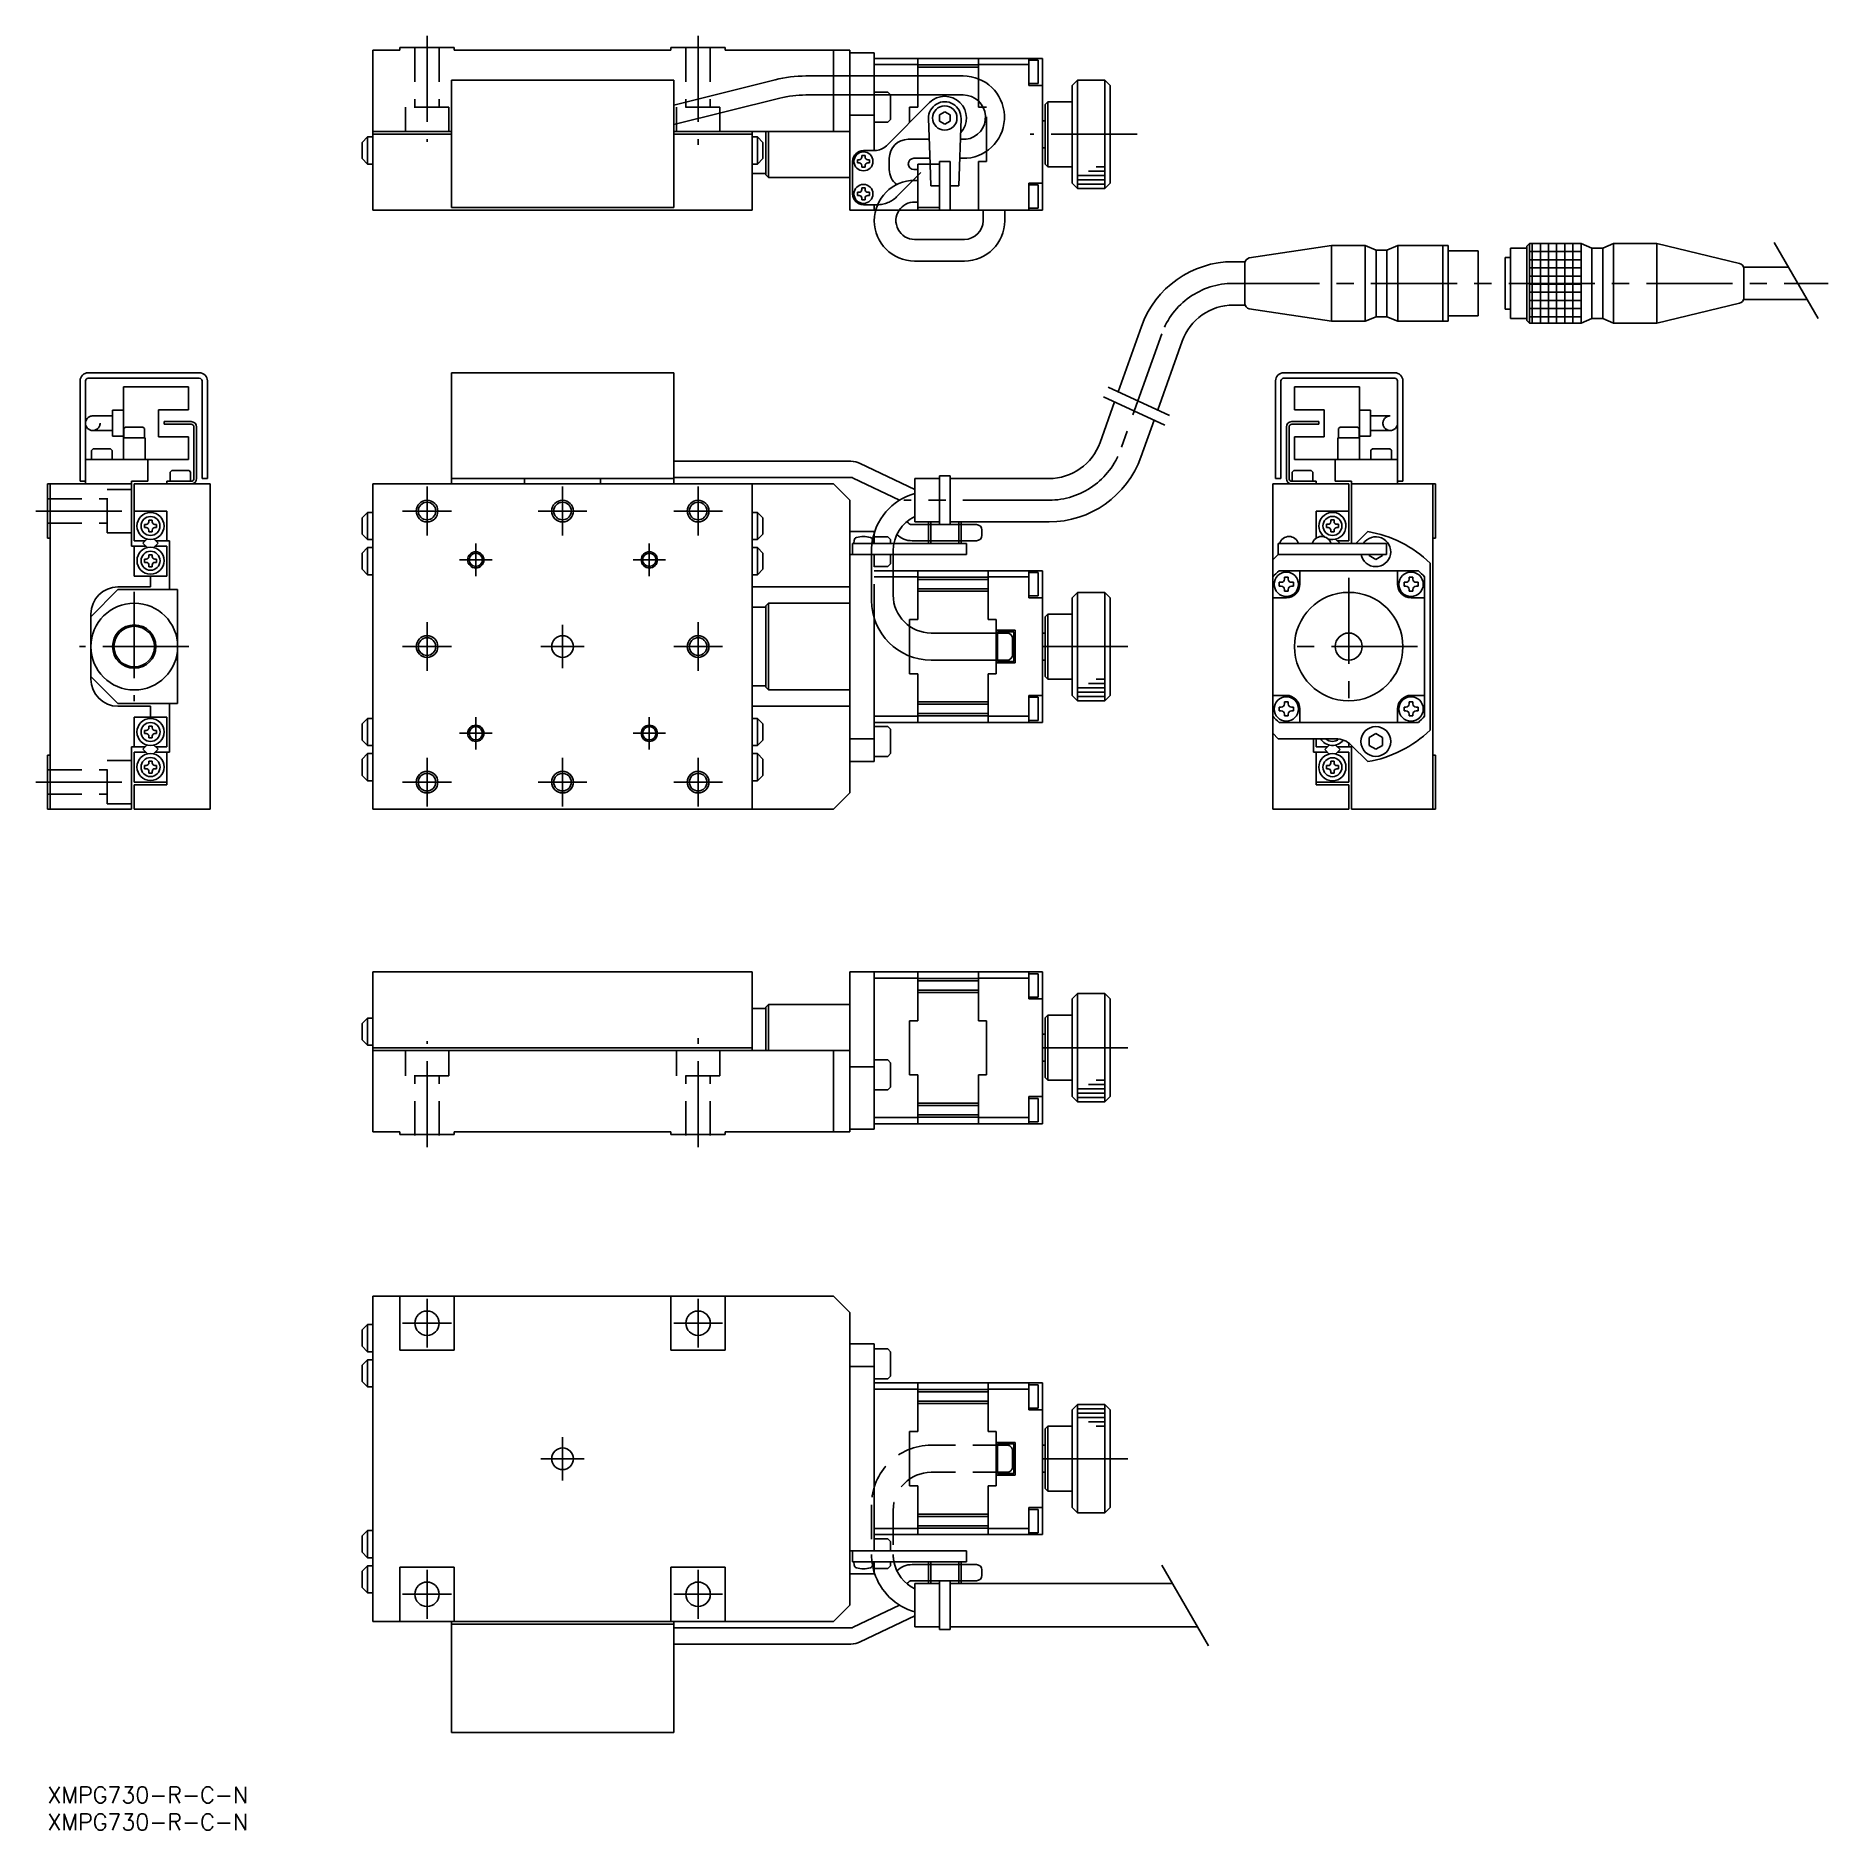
# Model space of a CAD drawing. Extents: x -2 to 328, y -8 to 323.
import ezdxf

# ---------------------------------------------------------------- set-up
doc = ezdxf.new("R2010")
doc.units = 0
doc.header["$LTSCALE"] = 0.5
doc.linetypes.add('CENTER', pattern=[50.8, 31.75, -6.35, 6.35, -6.35])
doc.linetypes.add('DASHED', pattern=[19.05, 12.7, -6.35])
for name, color, linetype in [('MSM_CENTER', 1, 'CENTER'), ('MSM_CONTINUOUS', 7, 'CONTINUOUS'), ('MSM_DASHED', 4, 'DASHED'), ('MSM_NARROW', 5, 'CONTINUOUS'), ('MSM_PART_NUMBER', 7, 'CONTINUOUS')]:
    doc.layers.add(name, color=color, linetype=linetype)
doc.styles.get("Standard").update_dxf_attribs({"font": 'txt.shx', "height": 3, "bigfont": 'bigfont.shx'})

# ---------------------------------------------------------------- blocks, each defined once
blk = doc.blocks.new('*U2')
at = {"layer": 'MSM_PART_NUMBER'}
blk.add_text('XMPG730-R-C-N', height=3, dxfattribs=at).set_placement((0, -3))
blk = doc.blocks.new('*U3')
at = {"layer": 'MSM_PART_NUMBER'}
blk.add_text('XMPG730-R-C-N', height=3, dxfattribs=at).set_placement((0, -8))

msp = doc.modelspace()

# ---------------------------------------------------------------- linework, layer by layer
at = {"layer": 'MSM_CENTER'}
for p, q in [((70, 322.947276), (70, 303.377253)), ((120, 322.947275), (120, 302.825869)), ((200.982638, 304.802679), (181.266846, 304.802679)), ((218.712202, 277.300779), (328.4258, 277.300778)), ((205.522384, 267.994254), (197.912711, 246.609204)), ((69.999999, 239.802681), (69.999999, 230.802682)), ((94.999999, 239.802681), (94.999999, 230.802682)), ((119.999998, 239.802681), (119.999998, 230.802682)), ((-2.144597, 235.301164), (19.035982, 235.301164)), ((74.499998, 235.302681), (65.499999, 235.302681)), ((99.499998, 235.302681), (90.499999, 235.302681)), ((124.499997, 235.302681), (115.499998, 235.302681)), ((184.722893, 237.302679), (157.928116, 237.302679)), ((78.999999, 229.302679), (78.999999, 223.302679)), ((110.999998, 229.302679), (110.999998, 223.302679)), ((75.999999, 226.30268), (81.999997, 226.30268)), ((108, 226.30268), (114, 226.30268)), ((239.999993, 222.99412), (239.999993, 197.61124)), ((16.000001, 220.378332), (16.000001, 200.227029)), ((69.999999, 214.80268), (69.999999, 205.802681)), ((94.999999, 206.30268), (94.999999, 214.30268)), ((119.999998, 214.80268), (119.999998, 205.802681)), ((26.075653, 210.30268), (5.92435, 210.30268)), ((74.499998, 210.30268), (65.499999, 210.30268)), ((90.999999, 210.30268), (98.999999, 210.30268)), ((124.499997, 210.30268), (115.499998, 210.30268)), ((199.286986, 210.30268), (180.901677, 210.30268)), ((252.691433, 210.30268), (227.308554, 210.30268)), ((78.999999, 191.302681), (78.999999, 197.302681)), ((110.999998, 191.302681), (110.999998, 197.302681)), ((75.999999, 194.30268), (81.999997, 194.30268)), ((108, 194.30268), (114, 194.30268)), ((69.999999, 189.802679), (69.999999, 180.80268)), ((94.999999, 189.802679), (94.999999, 180.80268)), ((119.999998, 189.802679), (119.999998, 180.80268)), ((-2.144597, 185.30268), (18.927956, 185.30268)), ((74.499998, 185.302679), (65.499999, 185.302679)), ((99.499998, 185.302679), (90.499999, 185.302679)), ((124.499997, 185.302679), (115.499998, 185.302679)), ((70, 117.960763), (70, 137.530785)), ((120, 117.960764), (120, 138.082169)), ((199.286986, 136.302679), (180.901677, 136.302679)), ((70, 90), (70, 81.000001)), ((120, 90), (120, 81.000001)), ((74.499999, 85.5), (65.5, 85.5)), ((124.499999, 85.5), (115.5, 85.5)), ((95, 56.5), (95, 64.5)), ((91, 60.5), (99, 60.5)), ((199.286986, 60.5), (180.901677, 60.5)), ((70, 40), (70, 31.000001)), ((120, 40), (120, 31.000001)), ((74.499999, 35.5), (65.5, 35.5)), ((124.499999, 35.5), (115.5, 35.5))]:
    msp.add_line(p, q, dxfattribs=at)
for centre, start, end in [((218.712202, 263.300779), 90, 160.412367), ((184.722893, 251.302679), 270, 340.412367)]:
    msp.add_arc(centre, 14, start, end, dxfattribs=at)
at = {"layer": 'MSM_CONTINUOUS'}
for p, q in [((60, 290.80268), (60, 320.302678)), ((60, 320.302678), (65, 320.302678)), ((65, 320.302678), (65, 320.802678)), ((65, 320.802678), (75, 320.802678)), ((75, 320.302678), (75, 320.802678)), ((75, 320.302678), (115, 320.302678)), ((115, 320.302678), (115, 320.802678)), ((115, 320.802678), (125, 320.802678)), ((125, 320.302678), (125, 320.802678)), ((125, 320.302678), (148, 320.302678)), ((145, 315.552677), (145, 320.302678)), ((148, 315.552677), (148, 320.302678)), ((148, 319.802679), (152.5, 319.802679)), ((152.5, 315.552677), (152.5, 319.802679)), ((152.5, 318.802679), (183.5, 318.802679)), ((160.5, 315.552677), (160.5, 318.802679)), ((171.7, 318.802679), (171.7, 315.015875)), ((181, 318.802679), (181, 313.802679)), ((182.7, 318.452679), (181, 318.452679)), ((182.7, 318.452679), (182.7, 314.152679)), ((183.5, 290.802679), (183.5, 318.802679)), ((74.499999, 314.802678), (115.499999, 314.802678)), ((74.499999, 314.802678), (74.499999, 291.30268)), ((134.202748, 314.855919), (115.499999, 310.197318)), ((115.499999, 314.802678), (115.499999, 291.30268)), ((139.882726, 315.552677), (168.893111, 315.552677)), ((160.5, 317.647912), (152.5, 317.647912)), ((171.7, 317.602679), (160.5, 317.602679)), ((171.7, 317.152679), (160.5, 317.152679)), ((181, 317.647912), (171.7, 317.647912)), ((188.999993, 313.802689), (189.999993, 314.802691)), ((194.999993, 314.802702), (189.999993, 314.802691)), ((189.999993, 314.802691), (189.999993, 294.802667)), ((194.999993, 314.802702), (195.999993, 313.802703)), ((194.999993, 294.802656), (194.999993, 314.802702)), ((135.048702, 311.459692), (115.499999, 306.590375)), ((139.882726, 312.052677), (168.890588, 312.052677)), ((145, 305.30268), (145, 312.052677)), ((148, 290.802679), (148, 312.052677)), ((152.5, 301.80268), (152.5, 312.052677)), ((155.5, 307.552677), (155.5, 312.052677)), ((160.5, 309.802679), (160.5, 312.052677)), ((182.7, 314.152679), (181, 314.152679)), ((181, 313.802679), (183.5, 313.802679)), ((188.999993, 295.802668), (188.999993, 313.802689)), ((195.999993, 313.802703), (195.999993, 295.802703)), ((148, 308.302678), (152.5, 308.302678)), ((154.721825, 302.681359), (162.671573, 310.631108)), ((159, 306.959535), (159, 309.802679)), ((160.5, 309.802679), (159, 309.802679)), ((164.5, 308.380031), (165.5, 308.957381)), ((164.5, 307.22533), (164.5, 308.380031)), ((165.5, 308.957381), (166.5, 308.380031)), ((166.5, 308.380031), (166.5, 307.22533)), ((171.7, 310.942344), (171.7, 309.802679)), ((172.555264, 309.802679), (171.7, 309.802679)), ((183.999993, 310.302678), (184.499993, 310.80268)), ((183.999993, 310.302678), (183.999993, 299.302679)), ((188.999993, 310.802689), (184.499993, 310.80268)), ((184.499993, 298.802677), (184.499993, 310.80268)), ((60, 305.30268), (74.499999, 305.30268)), ((60, 304.80268), (74.499999, 304.80268)), ((115.499999, 305.30268), (148, 305.30268)), ((115.499999, 304.80268), (129.999999, 304.80268)), ((129.999999, 290.80268), (129.999999, 305.30268)), ((132.499998, 297.302681), (132.499998, 305.30268)), ((132.999998, 296.802681), (132.999998, 305.30268)), ((155, 307.052677), (152.5, 307.052677)), ((155.5, 307.552677), (155, 307.052677)), ((162.501828, 307.697982), (162.794998, 299.30268)), ((165.5, 306.64798), (164.5, 307.22533)), ((166.5, 307.22533), (165.5, 306.64798)), ((168.065319, 295.30268), (168.498173, 307.697982)), ((183.5, 307.302679), (183.999993, 307.302679)), ((58.039999, 303.30268), (59.039999, 304.30268)), ((58.039999, 303.30268), (58.039999, 300.30268)), ((59.039999, 304.30268), (59.039999, 299.30268)), ((59.039999, 304.30268), (60, 304.30268)), ((130.942264, 304.30268), (129.982263, 304.30268)), ((130.942264, 304.30268), (130.942264, 299.30268)), ((131.942264, 303.30268), (130.942264, 304.30268)), ((131.942264, 303.30268), (131.942264, 300.30268)), ((152.600504, 301.80268), (150.5, 301.80268)), ((158.764082, 303.867679), (162.635585, 303.867679)), ((168.364416, 303.867679), (169.416761, 303.867679)), ((173.2, 299.802679), (173.2, 301.675583)), ((183.5, 302.302679), (183.999993, 302.302679)), ((58.039999, 300.30268), (59.039999, 299.30268)), ((59.039999, 299.30268), (60, 299.30268)), ((130.942264, 299.30268), (129.982263, 299.30268)), ((131.942264, 300.30268), (130.942264, 299.30268)), ((148.5, 293.80268), (148.5, 299.80268)), ((149.4, 300.102679), (149.699999, 300.102679)), ((149.4, 299.502678), (149.4, 300.102679)), ((149.4, 299.502678), (149.699999, 299.502678)), ((150.199999, 300.902678), (150.199999, 300.602679)), ((150.199999, 300.902678), (150.8, 300.902678)), ((150.199999, 298.702679), (150.199999, 299.002678)), ((150.199999, 298.702679), (150.8, 298.702679)), ((150.8, 300.902678), (150.8, 300.602679)), ((150.8, 298.702679), (150.8, 299.002678)), ((151.599999, 300.102679), (151.3, 300.102679)), ((151.599999, 299.502678), (151.3, 299.502678)), ((151.599999, 300.102679), (151.599999, 299.502678)), ((155.264082, 300.367679), (155.264082, 298.30268)), ((159.796581, 300.367679), (162.757808, 300.367679)), ((159.796581, 298.30268), (160.500001, 298.30268)), ((160.5, 290.802679), (160.500001, 299.30268)), ((160.500001, 299.30268), (164.5, 299.30268)), ((162.656854, 299.30268), (162.790337, 299.436163)), ((164.5, 290.80268), (164.5, 299.80268)), ((166.5, 299.80268), (164.5, 299.80268)), ((166.5, 290.80268), (166.5, 299.80268)), ((168.242193, 300.367679), (169.554179, 300.367679)), ((173.2, 299.802679), (171.7, 299.802679)), ((171.7, 299.802679), (171.7, 290.802679)), ((183.999993, 299.302679), (184.499993, 298.802677)), ((188.999993, 298.802668), (184.499993, 298.802677)), ((129.999999, 297.55268), (132.499998, 297.55268)), ((132.499998, 297.302681), (132.999998, 296.802681)), ((132.999998, 296.802681), (148, 296.802681)), ((150.199999, 294.902678), (150.199999, 294.602679)), ((150.199999, 294.902678), (150.8, 294.902678)), ((150.8, 294.902678), (150.8, 294.602679)), ((159.939059, 296.30268), (160.500001, 296.30268)), ((166.5, 295.30268), (168.065319, 295.30268)), ((181, 295.802679), (183.5, 295.802679)), ((181, 290.802679), (181, 295.802679)), ((182.7, 295.452679), (181, 295.452679)), ((182.7, 291.152679), (182.7, 295.452679)), ((188.999993, 295.802668), (189.999993, 294.802667)), ((194.999993, 294.802656), (189.999993, 294.802667)), ((194.999993, 294.802656), (195.999993, 295.802654)), ((74.499999, 291.30268), (115.499999, 291.30268)), ((149.4, 294.102679), (149.699999, 294.102679)), ((149.4, 293.502678), (149.4, 294.102679)), ((149.4, 293.502678), (149.699999, 293.502678)), ((150.199999, 292.702679), (150.199999, 293.002678)), ((150.199999, 292.702679), (150.8, 292.702679)), ((153.085786, 291.80268), (150.5, 291.80268)), ((150.8, 292.702679), (150.8, 293.002678)), ((151.599999, 294.102679), (151.3, 294.102679)), ((151.599999, 293.502678), (151.3, 293.502678)), ((151.599999, 294.102679), (151.599999, 293.502678)), ((152.5, 290.802679), (152.5, 291.80268)), ((159.939059, 292.30268), (160.500001, 292.30268)), ((160.500001, 291.30268), (164.5, 291.30268)), ((60, 290.80268), (129.999999, 290.80268)), ((148, 290.802679), (152.748788, 290.802679)), ((157.093008, 290.802679), (183.5, 290.802679)), ((172.560819, 288.85268), (172.560819, 290.802679)), ((176.560819, 290.802679), (176.560819, 288.85268)), ((182.7, 291.152679), (181, 291.152679)), ((159.939059, 285.40268), (169.110819, 285.40268)), ((272.849787, 284.150778), (273.349787, 284.650778)), ((282.849787, 284.650778), (273.349787, 284.650778)), ((273.349787, 269.950778), (273.349787, 284.650778)), ((282.849787, 284.650778), (282.849787, 269.950778)), ((282.849787, 284.650778), (284.849787, 283.800779)), ((286.849788, 283.800779), (288.849788, 284.650778)), ((288.849788, 284.650778), (288.849788, 269.950778)), ((288.849788, 284.650778), (296.849787, 284.650778)), ((296.849787, 269.950778), (296.849787, 284.650778)), ((312.083735, 280.98511), (296.849787, 284.650778)), ((159.939059, 281.40268), (169.110819, 281.40268)), ((236.849789, 284.300779), (221.615842, 281.985109)), ((243.042788, 284.300779), (236.849789, 284.300779)), ((236.849789, 284.300779), (236.849789, 270.30078)), ((245.042788, 283.450779), (243.042788, 284.300779)), ((243.042788, 270.30078), (243.042788, 284.300779)), ((245.042788, 283.450779), (247.042788, 283.450779)), ((245.042788, 283.450779), (245.042788, 271.150779)), ((249.042788, 284.300779), (247.042788, 283.450779)), ((247.042788, 283.450779), (247.042788, 271.150779)), ((249.042788, 270.30078), (249.042788, 284.300779)), ((249.042788, 284.300779), (258.34979, 284.300779)), ((257.349788, 270.30078), (257.349788, 284.300779)), ((258.34979, 284.300779), (258.34979, 270.30078)), ((263.849791, 283.300779), (258.34979, 283.300779)), ((263.849791, 271.300781), (263.849791, 283.300779)), ((268.849788, 272.550778), (268.849788, 282.050779)), ((268.849788, 282.050779), (269.849788, 282.050779)), ((269.849788, 270.800778), (269.849788, 283.800779)), ((269.849788, 283.800779), (272.849787, 283.800779)), ((272.849787, 270.450778), (272.849787, 284.150778)), ((284.849787, 283.800779), (286.849788, 283.800779)), ((284.849787, 270.800778), (284.849787, 283.800779)), ((286.849788, 270.800778), (286.849788, 283.800779)), ((218.712202, 281.300779), (220.892137, 281.300779)), ((220.849789, 281.012862), (220.849789, 273.588696)), ((312.807443, 280.300777), (321.117735, 280.300777)), ((312.849788, 274.588696), (312.849788, 280.01286)), ((218.712202, 273.300779), (220.892137, 273.300779)), ((221.615842, 272.616448), (236.849789, 270.30078)), ((269.849788, 272.550778), (268.849788, 272.550778)), ((296.849787, 269.950778), (312.083735, 273.616447)), ((312.807443, 274.300778), (324.581836, 274.300778)), ((201.753865, 269.335247), (197.476758, 257.315528)), ((243.042788, 270.30078), (236.849789, 270.30078)), ((245.042788, 271.150779), (243.042788, 270.30078)), ((247.042788, 271.150779), (245.042788, 271.150779)), ((249.042788, 270.30078), (247.042788, 271.150779)), ((258.34979, 270.30078), (249.042788, 270.30078)), ((258.34979, 271.300781), (263.849791, 271.300781)), ((272.849787, 270.800778), (269.849788, 270.800778)), ((272.849787, 270.450778), (273.349787, 269.950778)), ((282.849787, 269.950778), (273.349787, 269.950778)), ((282.849787, 269.950778), (284.849787, 270.800778)), ((286.849788, 270.800778), (284.849787, 270.800778)), ((286.849788, 270.800778), (288.849788, 269.950778)), ((288.849788, 269.950778), (296.849787, 269.950778)), ((209.290904, 266.653261), (204.770307, 253.949275)), ((6.000001, 259.301163), (6.000002, 240.801164)), ((7, 259.301164), (7.000002, 240.301164)), ((28, 260.801164), (7.500002, 260.801164)), ((7.500002, 259.801164), (28, 259.801164)), ((26, 258.201164), (14, 258.201164)), ((14, 258.201164), (14, 244.801164)), ((26, 258.201164), (26, 254.001164)), ((28.5, 259.301164), (28.5, 241.301164)), ((29.5, 259.301164), (29.5, 241.301164)), ((74.499999, 260.80268), (74.499999, 240.30268)), ((74.499999, 260.80268), (115.499999, 260.80268)), ((115.499999, 260.80268), (115.499999, 240.30268)), ((226.499994, 241.30268), (226.499994, 259.30268)), ((227.499994, 241.30268), (227.499994, 259.30268)), ((248.499992, 260.80268), (227.999994, 260.80268)), ((248.499992, 259.80268), (227.999994, 259.80268)), ((229.999994, 258.20268), (241.999994, 258.20268)), ((229.999994, 258.20268), (229.999994, 254.00268)), ((241.999994, 258.20268), (241.999994, 244.80268)), ((248.999992, 259.30268), (248.999992, 240.30268)), ((249.999992, 259.30268), (249.999992, 240.80268)), ((196.803504, 255.423519), (194.144192, 247.950197)), ((14, 253.901164), (12, 253.901164)), ((12, 253.901164), (12, 249.101164)), ((26, 254.001164), (20.5, 254.001164)), ((20.5, 254.001164), (20.5, 249.001164)), ((26.500001, 251.801164), (21.500001, 251.801164)), ((21.500001, 251.301164), (21.500001, 251.801164)), ((204.097053, 252.057266), (201.681231, 245.268211)), ((229.499993, 251.80268), (234.499993, 251.80268)), ((229.999994, 254.00268), (235.499994, 254.00268)), ((234.499993, 251.30268), (234.499993, 251.80268)), ((235.499994, 254.00268), (235.499994, 249.00268)), ((241.999994, 253.90268), (243.999994, 253.90268)), ((243.999994, 253.90268), (243.999994, 249.10268)), ((14, 249.101164), (12, 249.101164)), ((14, 248.801164), (18, 248.801164)), ((14.4, 250.801164), (14.1, 250.501164)), ((14.1, 250.501164), (14.1, 248.801164)), ((17.6, 250.801164), (14.4, 250.801164)), ((17.6, 250.801164), (17.9, 250.501164)), ((17.9, 250.501164), (17.9, 248.801164)), ((18, 248.801164), (18, 244.801164)), ((26, 249.001164), (20.5, 249.001164)), ((26.500001, 251.301164), (21.500001, 251.301164)), ((26, 249.001164), (26, 244.801164)), ((27.000001, 241.301164), (27.000001, 250.801164)), ((27.500001, 241.301164), (27.500001, 250.801164)), ((228.499993, 241.30268), (228.499993, 250.80268)), ((228.999993, 241.30268), (228.999993, 250.80268)), ((229.499993, 251.30268), (234.499993, 251.30268)), ((229.999994, 249.00268), (229.999994, 244.80268)), ((229.999994, 249.00268), (235.499994, 249.00268)), ((237.999994, 248.80268), (237.999994, 244.80268)), ((241.999994, 248.80268), (237.999994, 248.80268)), ((238.399994, 250.80268), (238.099994, 250.50268)), ((238.099994, 250.50268), (238.099994, 248.80268)), ((238.399994, 250.80268), (241.599994, 250.80268)), ((241.599994, 250.80268), (241.899994, 250.50268)), ((241.899994, 250.50268), (241.899994, 248.80268)), ((241.999994, 249.10268), (243.999994, 249.10268)), ((8.400002, 246.801164), (8.100002, 246.501164)), ((8.100002, 246.501164), (8.100002, 244.801164)), ((11.600002, 246.801164), (8.400002, 246.801164)), ((11.600002, 246.801164), (11.900002, 246.501164)), ((11.900002, 246.501164), (11.900002, 244.801164)), ((244.399992, 246.80268), (244.099992, 246.50268)), ((244.099992, 246.50268), (244.099992, 244.80268)), ((244.399992, 246.80268), (247.599992, 246.80268)), ((247.599992, 246.80268), (247.899992, 246.50268)), ((247.899992, 246.50268), (247.899992, 244.80268)), ((26, 244.801164), (7.000002, 244.801164)), ((18.500001, 240.801164), (18.500001, 244.801164)), ((22.899999, 242.801164), (22.599999, 242.501164)), ((22.599999, 240.801164), (22.599999, 242.501164)), ((22.899999, 242.801164), (26.099999, 242.801164)), ((26.099999, 242.801164), (26.399999, 242.501164)), ((26.399999, 240.801164), (26.399999, 242.501164)), ((148.176462, 244.494717), (115.499999, 244.494717)), ((149.903365, 244.102737), (160, 239.270194)), ((164.5, 241.802679), (164.5, 232.802679)), ((166.5, 241.802679), (164.5, 241.802679)), ((166.5, 241.802679), (166.5, 232.802679)), ((229.899995, 242.80268), (229.599995, 242.50268)), ((229.599995, 240.80268), (229.599995, 242.50268)), ((233.099995, 242.80268), (229.899995, 242.80268)), ((229.999994, 244.80268), (248.999992, 244.80268)), ((233.099995, 242.80268), (233.399995, 242.50268)), ((233.399995, 240.80268), (233.399995, 242.50268)), ((237.499993, 240.80268), (237.499993, 244.80268)), ((0, 240.30268), (0.000002, 230.301165)), ((0.000002, 240.301164), (15.500001, 240.301164)), ((0.5, 180.30268), (0.5, 240.301164)), ((7, 240.80268), (6, 240.80268)), ((6.000002, 240.801164), (7.000002, 240.801164)), ((15.500001, 228.802681), (15.500001, 240.801164)), ((18.500001, 240.801164), (15.500001, 240.801164)), ((15.999999, 240.301164), (30.000001, 240.301164)), ((16, 229.802681), (16, 240.30268)), ((21.999999, 240.301164), (21.999999, 240.801164)), ((26.500001, 240.801164), (21.999999, 240.801164)), ((29.5, 241.30268), (28.5, 241.30268)), ((29.5, 241.301164), (28.5, 241.301164)), ((30, 180.30268), (30, 240.30268)), ((60, 240.30268), (60, 180.30268)), ((145, 240.30268), (60, 240.30268)), ((115.499999, 241.30268), (74.499999, 241.30268)), ((87.999999, 240.30268), (87.999999, 241.30268)), ((101.999999, 241.30268), (101.999999, 240.30268)), ((148.176462, 241.494717), (115.499999, 241.494717)), ((129.999999, 240.30268), (129.999999, 180.30268)), ((148, 237.30268), (145, 240.30268)), ((148.608188, 241.396722), (157.161875, 237.302679)), ((160, 241.302679), (160, 233.302679)), ((164.5, 241.302679), (160, 241.302679)), ((184.722893, 241.302679), (166.5, 241.302679)), ((239.999995, 240.30268), (225.999993, 240.30268)), ((225.999993, 240.30268), (225.999993, 180.30268)), ((226.499994, 241.30268), (227.499994, 241.30268)), ((229.499993, 240.80268), (233.999995, 240.80268)), ((233.999995, 240.30268), (233.999995, 240.80268)), ((237.499993, 240.80268), (240.499993, 240.80268)), ((239.999995, 240.30268), (239.999995, 229.802681)), ((240.499993, 240.80268), (240.499993, 229.302681)), ((255.999992, 240.30268), (240.499993, 240.30268)), ((249.999992, 240.80268), (248.999992, 240.80268)), ((255.499992, 240.30268), (255.499992, 180.30268)), ((255.999992, 240.30268), (255.999992, 230.302681)), ((22, 235.30268), (16, 235.30268)), ((22, 235.30268), (22, 229.802681)), ((58.039999, 234.052681), (59.039999, 235.052681)), ((59.039999, 235.052681), (60, 235.052681)), ((59.039999, 235.052681), (59.039999, 230.052681)), ((130.96, 235.052681), (129.999999, 235.052681)), ((130.96, 230.052681), (130.96, 235.052681)), ((131.96, 234.052681), (130.96, 235.052681)), ((148, 237.30268), (148, 183.30268)), ((233.999992, 235.30268), (239.999995, 235.30268)), ((233.999992, 235.30268), (233.999992, 230.304883)), ((17.8946, 232.843684), (18.194599, 232.843684)), ((17.8946, 232.843684), (17.8946, 232.243683)), ((17.8946, 232.243683), (18.194599, 232.243683)), ((18.694599, 233.643683), (18.694599, 233.343684)), ((18.694599, 233.643683), (19.2946, 233.643683)), ((18.694599, 231.443684), (18.694599, 231.743683)), ((19.2946, 233.643683), (19.2946, 233.343684)), ((19.2946, 231.443684), (19.2946, 231.743683)), ((20.094599, 232.843684), (19.7946, 232.843684)), ((20.094599, 232.243683), (19.7946, 232.243683)), ((20.094599, 232.243683), (20.094599, 232.843684)), ((58.039999, 234.052681), (58.039999, 231.052681)), ((131.96, 231.052681), (131.96, 234.052681)), ((159.475043, 232.802681), (162.501828, 232.802681)), ((164.5, 233.302679), (160, 233.302679)), ((162.501828, 229.302681), (162.501828, 233.302681)), ((162.934681, 229.302681), (162.934681, 233.302681)), ((184.722893, 233.302679), (166.5, 233.302679)), ((168.065319, 229.302681), (168.065319, 233.302681)), ((168.500001, 233.302681), (168.500001, 229.302683)), ((168.500001, 232.802681), (171.351837, 232.802681)), ((172.351837, 230.823878), (172.351837, 231.802681)), ((235.899993, 232.852684), (236.199992, 232.852684)), ((235.899993, 232.252683), (235.899993, 232.852684)), ((235.899993, 232.252683), (236.199992, 232.252683)), ((236.699992, 233.652683), (236.699992, 233.352684)), ((236.699992, 233.652683), (237.299993, 233.652683)), ((236.699992, 231.452684), (236.699992, 231.752683)), ((237.299993, 233.652683), (237.299993, 233.352684)), ((237.299993, 231.452684), (237.299993, 231.752683)), ((238.099992, 232.852684), (237.799993, 232.852684)), ((238.099992, 232.252683), (237.799993, 232.252683)), ((238.099992, 232.852684), (238.099992, 232.252683)), ((0.5, 230.30268), (0, 230.30268)), ((15.500001, 228.802681), (18.181615, 228.802681)), ((17.987168, 229.802681), (16, 229.802681)), ((16, 223.302681), (16, 228.802681)), ((17.584391, 229.399904), (18.320708, 230.136222)), ((18.405715, 228.578581), (17.584391, 229.399904)), ((18.694599, 231.443684), (19.2946, 231.443684)), ((19.591496, 228.578582), (20.412818, 229.399907)), ((20.412818, 229.399907), (19.674743, 230.13798)), ((19.815594, 228.802681), (22.000003, 228.802681)), ((22.5, 229.802681), (20.010043, 229.802681)), ((22, 223.302682), (22, 228.802681)), ((22.5, 220.802681), (22.5, 229.802681)), ((58.039999, 231.052681), (59.039999, 230.052681)), ((58.039999, 227.552682), (59.039999, 228.552682)), ((59.039999, 230.052681), (60, 230.052681)), ((59.039999, 228.552682), (60, 228.552682)), ((59.039999, 228.552682), (59.039999, 223.552682)), ((130.96, 230.052681), (129.999999, 230.052681)), ((130.96, 228.552682), (129.999999, 228.552682)), ((131.96, 231.052681), (130.96, 230.052681)), ((130.96, 223.552682), (130.96, 228.552682)), ((131.96, 227.552682), (130.96, 228.552682)), ((152.5, 231.515884), (148, 231.515884)), ((148.5, 229.302681), (148.5, 227.302681)), ((148.5, 229.302681), (152.06064, 229.302681)), ((148.803143, 229.910105), (148.75, 229.302681)), ((152.5, 231.304359), (152.5, 231.515884)), ((156.116518, 229.302681), (169.5, 229.302681)), ((159.475043, 229.823878), (162.501828, 229.823878)), ((168.500001, 229.823878), (171.351837, 229.823878)), ((169.5, 229.302681), (169.5, 227.302681)), ((226.999993, 227.30268), (226.999993, 229.302681)), ((226.999993, 229.302681), (246.999993, 229.302681)), ((236.407101, 230.124005), (236.321129, 230.038033)), ((236.699992, 231.452684), (237.299993, 231.452684)), ((237.592882, 230.124004), (238.414204, 229.30268)), ((239.999995, 229.802681), (237.914204, 229.802681)), ((241.286791, 229.302681), (243.499993, 231.515884)), ((246.999993, 227.30268), (246.999993, 229.302681)), ((255.499992, 230.302681), (255.999992, 230.302681)), ((17.905876, 226.440702), (18.205875, 226.440702)), ((17.905876, 226.440702), (17.905876, 225.840701)), ((17.905876, 225.840701), (18.205875, 225.840701)), ((18.705875, 227.240701), (18.705875, 226.940702)), ((18.705875, 227.240701), (19.305876, 227.240701)), ((18.705875, 225.040702), (18.705875, 225.340701)), ((19.305876, 227.240701), (19.305876, 226.940702)), ((19.305876, 225.040702), (19.305876, 225.340701)), ((20.105875, 226.440702), (19.805876, 226.440702)), ((20.105875, 225.840701), (19.805876, 225.840701)), ((20.105875, 225.840701), (20.105875, 226.440702)), ((58.039999, 227.552682), (58.039999, 224.552682)), ((131.96, 224.552682), (131.96, 227.552682)), ((148, 227.302681), (151.994529, 227.302681)), ((151.989059, 218.80268), (151.989059, 227.976262)), ((155.989059, 219.80268), (155.989059, 227.972945)), ((155.989059, 227.302681), (169.5, 227.302681)), ((226.999993, 227.30268), (225.999993, 226.30268)), ((246.999993, 227.30268), (226.999993, 227.30268)), ((243.749993, 227.080992), (243.749993, 227.30268)), ((244.999993, 226.359304), (243.749993, 227.080992)), ((244.999993, 226.359304), (246.249993, 227.080992)), ((246.249993, 227.080992), (246.249993, 227.30268)), ((254.999993, 194.899758), (254.999993, 225.705602)), ((16, 223.302681), (22.000003, 223.302681)), ((18.705875, 225.040702), (19.305876, 225.040702)), ((19, 221.30268), (19, 223.302681)), ((58.039999, 224.552682), (59.039999, 223.552682)), ((59.039999, 223.552682), (60, 223.552682)), ((130.96, 223.552682), (129.999999, 223.552682)), ((131.96, 224.552682), (130.96, 223.552682)), ((155.989059, 224.30268), (183.5, 224.30268)), ((160.5, 223.147913), (155.989059, 223.147913)), ((160.5, 215.30268), (160.5, 224.30268)), ((173.5, 223.10268), (160.5, 223.10268)), ((173.5, 222.65268), (160.5, 222.65268)), ((173.5, 224.30268), (173.5, 215.30268)), ((181, 223.147913), (173.5, 223.147913)), ((181, 224.30268), (181, 219.30268)), ((182.7, 223.95268), (181, 223.95268)), ((182.7, 223.95268), (182.7, 219.65268)), ((183.5, 224.30268), (183.5, 196.30268)), ((252.845226, 224.30268), (227.15476, 224.30268)), ((227.201993, 222.156681), (227.555992, 222.156681)), ((227.201993, 221.44868), (227.201993, 222.156681)), ((228.853993, 223.10068), (228.145992, 223.10068)), ((228.145992, 223.10068), (228.145992, 222.746681)), ((228.853993, 223.10068), (228.853993, 222.746681)), ((229.797992, 222.156681), (229.443993, 222.156681)), ((229.797992, 221.44868), (229.797992, 222.156681)), ((230.999993, 221.80268), (230.999993, 224.30268)), ((248.999993, 221.80268), (248.999993, 224.30268)), ((250.201993, 222.156681), (250.555992, 222.156681)), ((250.201993, 221.44868), (250.201993, 222.156681)), ((251.145992, 223.10068), (251.145992, 222.746681)), ((251.853993, 223.10068), (251.145992, 223.10068)), ((251.853993, 223.10068), (251.853993, 222.746681)), ((252.797992, 222.156681), (252.443993, 222.156681)), ((252.797992, 221.44868), (252.797992, 222.156681)), ((253.999993, 223.147913), (253.999993, 197.457448)), ((13.000001, 220.802681), (8.000001, 215.802681)), ((13, 221.30268), (19, 221.30268)), ((24, 220.802681), (13.000001, 220.802681)), ((24, 199.80268), (24, 220.802681)), ((148, 221.30268), (129.999999, 221.30268)), ((173.5, 220.95268), (160.5, 220.95268)), ((173.5, 220.50268), (160.5, 220.50268)), ((182.7, 219.65268), (181, 219.65268)), ((181, 219.30268), (183.5, 219.30268)), ((188.999994, 219.30269), (189.999994, 220.302692)), ((188.999994, 201.302669), (188.999994, 219.30269)), ((194.999993, 220.302703), (189.999994, 220.302692)), ((189.999994, 220.302692), (189.999994, 200.302668)), ((194.999993, 220.302703), (195.999993, 219.302704)), ((194.999993, 200.302657), (194.999993, 220.302703)), ((195.999993, 219.302704), (195.999993, 201.302704)), ((225.999993, 219.30268), (228.499993, 219.30268)), ((227.201993, 221.44868), (227.555992, 221.44868)), ((228.145992, 220.504681), (228.145992, 220.85868)), ((228.145992, 220.504681), (228.853993, 220.504681)), ((228.853993, 220.504681), (228.853993, 220.85868)), ((229.797992, 221.44868), (229.443993, 221.44868)), ((250.201993, 221.44868), (250.555992, 221.44868)), ((251.145992, 220.504681), (251.145992, 220.85868)), ((251.145992, 220.504681), (251.853993, 220.504681)), ((251.499993, 219.30268), (253.999993, 219.30268)), ((251.853993, 220.504681), (251.853993, 220.85868)), ((252.797992, 221.44868), (252.443993, 221.44868)), ((8, 204.30268), (8, 216.30268)), ((129.999999, 217.552679), (132.499998, 217.552679)), ((132.499998, 217.802678), (132.999998, 218.302678)), ((132.499998, 217.802678), (132.499998, 202.80268)), ((132.999998, 218.30268), (148, 218.30268)), ((132.999998, 218.302678), (132.999998, 202.30268)), ((152.5, 189.089477), (152.5, 215.489126)), ((159, 215.30268), (159, 214.050514)), ((160.5, 215.30268), (159, 215.30268)), ((175, 215.30268), (173.5, 215.30268)), ((175, 212.80268), (175, 215.30268)), ((183.999994, 215.80268), (184.499994, 216.302681)), ((183.999994, 215.80268), (183.999994, 204.80268)), ((188.999994, 216.30269), (184.499994, 216.302681)), ((184.499994, 204.302679), (184.499994, 216.302681)), ((177, 212.80268), (162.989059, 212.80268)), ((175, 213.30268), (178.5, 213.30268)), ((175.25, 213.05268), (178.25, 213.05268)), ((175.25, 213.05268), (175.25, 212.80268)), ((178.25, 207.55268), (178.25, 213.05268)), ((178.5, 207.30268), (178.5, 213.30268)), ((183.5, 212.80268), (183.999994, 212.80268)), ((159, 208.551465), (159, 205.30268)), ((178, 211.80268), (178, 208.80268)), ((160.5, 205.30268), (159, 205.30268)), ((160.5, 205.30268), (160.5, 196.30268)), ((177, 207.80268), (162.989059, 207.80268)), ((175, 205.30268), (173.5, 205.30268)), ((173.5, 196.30268), (173.5, 205.30268)), ((175, 207.80268), (175, 205.30268)), ((175, 207.30268), (178.5, 207.30268)), ((175.25, 207.80268), (175.25, 207.55268)), ((175.25, 207.55268), (178.25, 207.55268)), ((183.5, 207.80268), (183.999994, 207.80268)), ((8.000001, 204.80268), (13.000001, 199.80268)), ((129.999999, 203.052683), (132.499998, 203.052683)), ((132.499998, 202.80268), (132.999998, 202.30268)), ((132.999998, 202.302682), (148, 202.302682)), ((183.999994, 204.80268), (184.499994, 204.302679)), ((188.999994, 204.302669), (184.499994, 204.302679)), ((13, 199.30268), (19, 199.30268)), ((24, 199.80268), (13.000001, 199.80268)), ((19, 197.302679), (19, 199.30268)), ((22.5, 190.802679), (22.5, 199.80268)), ((129.999999, 199.30268), (148, 199.30268)), ((173.5, 200.10268), (160.5, 200.10268)), ((173.5, 199.65268), (160.5, 199.65268)), ((181, 201.30268), (183.5, 201.30268)), ((181, 196.30268), (181, 201.30268)), ((182.7, 200.95268), (181, 200.95268)), ((182.7, 196.65268), (182.7, 200.95268)), ((188.999994, 201.302669), (189.999994, 200.302668)), ((194.999993, 200.302657), (189.999994, 200.302668)), ((194.999993, 200.302657), (195.999993, 201.302655)), ((225.999993, 201.30268), (228.499993, 201.30268)), ((227.201993, 199.156681), (227.555992, 199.156681)), ((227.201993, 198.44868), (227.201993, 199.156681)), ((228.145992, 200.10068), (228.145992, 199.746681)), ((228.853993, 200.10068), (228.145992, 200.10068)), ((228.853993, 200.10068), (228.853993, 199.746681)), ((229.797992, 199.156681), (229.443993, 199.156681)), ((229.797992, 198.44868), (229.797992, 199.156681)), ((230.999993, 198.80268), (230.999993, 196.30268)), ((248.999993, 198.80268), (248.999993, 196.30268)), ((250.201993, 199.156681), (250.555992, 199.156681)), ((250.201993, 198.44868), (250.201993, 199.156681)), ((251.145992, 200.10068), (251.145992, 199.746681)), ((251.853993, 200.10068), (251.145992, 200.10068)), ((253.999993, 201.30268), (251.499993, 201.30268)), ((251.853993, 200.10068), (251.853993, 199.746681)), ((252.797992, 199.156681), (252.443993, 199.156681)), ((252.797992, 198.44868), (252.797992, 199.156681)), ((22, 197.302679), (16, 197.302679)), ((16, 191.802679), (16, 197.302678)), ((18.7, 195.652676), (18.7, 195.352677)), ((18.7, 195.652676), (19.300001, 195.652676)), ((19.300001, 195.652676), (19.300001, 195.352677)), ((22, 191.802679), (22, 197.302679)), ((58.039999, 196.05268), (59.039999, 197.05268)), ((58.039999, 196.05268), (58.039999, 193.05268)), ((59.039999, 197.05268), (60, 197.05268)), ((59.039999, 197.05268), (59.039999, 192.05268)), ((130.96, 197.05268), (129.999999, 197.05268)), ((130.96, 192.05268), (130.96, 197.05268)), ((131.96, 196.05268), (130.96, 197.05268)), ((131.96, 193.05268), (131.96, 196.05268)), ((160.5, 197.457447), (152.5, 197.457447)), ((183.5, 196.30268), (152.5, 196.30268)), ((155, 195.552681), (152.5, 195.552681)), ((155.5, 195.052681), (155, 195.552681)), ((173.5, 197.95268), (160.5, 197.95268)), ((173.5, 197.50268), (160.5, 197.50268)), ((181, 197.457447), (173.5, 197.457447)), ((182.7, 196.65268), (181, 196.65268)), ((227.15476, 196.30268), (252.845226, 196.30268)), ((227.201993, 198.44868), (227.555992, 198.44868)), ((228.145992, 197.504681), (228.145992, 197.85868)), ((228.145992, 197.504681), (228.853993, 197.504681)), ((228.853993, 197.504681), (228.853993, 197.85868)), ((229.797992, 198.44868), (229.443993, 198.44868)), ((250.201993, 198.44868), (250.555992, 198.44868)), ((251.145992, 197.504681), (251.145992, 197.85868)), ((251.145992, 197.504681), (251.853993, 197.504681)), ((251.853993, 197.504681), (251.853993, 197.85868)), ((252.797992, 198.44868), (252.443993, 198.44868)), ((17.575435, 191.365007), (18.349276, 192.138849)), ((17.900001, 194.852677), (18.2, 194.852677)), ((17.900001, 194.852677), (17.900001, 194.252676)), ((17.900001, 194.252676), (18.2, 194.252676)), ((18.7, 193.452677), (18.7, 193.752676)), ((18.7, 193.452677), (19.300001, 193.452677)), ((19.300001, 193.452677), (19.300001, 193.752676)), ((20.403862, 191.36501), (19.634371, 192.1345)), ((20.1, 194.852677), (19.800001, 194.852677)), ((20.1, 194.252676), (19.800001, 194.252676)), ((20.1, 194.252676), (20.1, 194.852677)), ((58.039999, 193.05268), (59.039999, 192.05268)), ((59.039999, 192.05268), (60, 192.05268)), ((130.96, 192.05268), (129.999999, 192.05268)), ((131.96, 193.05268), (130.96, 192.05268)), ((152.5, 193.30268), (148, 193.30268)), ((155.5, 195.052681), (155.5, 190.55268)), ((226.999993, 193.30268), (225.999993, 194.30268)), ((237.629936, 193.30268), (226.999993, 193.30268)), ((233.499992, 193.30268), (233.499992, 190.802679)), ((233.999992, 191.802679), (233.999992, 193.30268)), ((235.585777, 191.302678), (236.407098, 192.124)), ((238.414204, 191.30268), (237.592884, 192.123999)), ((239.999995, 191.802679), (239.999995, 192.524918)), ((240.458363, 192.131107), (243.499993, 189.089477)), ((244.999993, 194.246056), (243.749993, 193.524368)), ((243.749993, 193.524368), (243.749993, 192.080992)), ((243.749993, 192.080992), (244.999993, 191.359303)), ((246.249993, 193.524368), (244.999993, 194.246056)), ((244.999993, 191.359303), (246.249993, 192.080992)), ((246.249993, 192.080992), (246.249993, 193.524368)), ((0.5, 190.30268), (0, 190.30268)), ((0, 180.30268), (0, 190.30268)), ((15.5, 180.30268), (15.5, 191.802679)), ((18.013107, 191.802679), (15.5, 191.802679)), ((18.137764, 190.802679), (16, 190.802679)), ((16, 185.30268), (16, 190.802679)), ((18.424921, 190.515523), (17.575435, 191.365007)), ((18.7, 189.182566), (18.7, 188.882567)), ((18.7, 189.182566), (19.300001, 189.182566)), ((19.300001, 189.182566), (19.300001, 188.882567)), ((19.558287, 190.519432), (20.403862, 191.36501)), ((22.5, 190.802679), (19.841533, 190.802679)), ((22, 191.802679), (19.966192, 191.802679)), ((22, 184.802679), (22, 190.802679)), ((58.039999, 189.552678), (59.039999, 190.552678)), ((58.039999, 189.552678), (58.039999, 186.552678)), ((59.039999, 190.552678), (60, 190.552678)), ((59.039999, 190.552678), (59.039999, 185.552678)), ((130.96, 190.552678), (129.999999, 190.552678)), ((130.96, 185.552678), (130.96, 190.552678)), ((131.96, 189.552678), (130.96, 190.552678)), ((131.96, 186.552678), (131.96, 189.552678)), ((152.5, 189.089477), (148, 189.089477)), ((155, 190.05268), (152.5, 190.05268)), ((155, 190.05268), (155.5, 190.55268)), ((236.085776, 190.802679), (233.499992, 190.802679)), ((233.999992, 191.802679), (236.085778, 191.802679)), ((233.999992, 184.802679), (233.999992, 190.802679)), ((236.407101, 190.481355), (235.585777, 191.302678)), ((236.699992, 189.152677), (236.699992, 188.852678)), ((236.699992, 189.152677), (237.299993, 189.152677)), ((237.299993, 189.152677), (237.299993, 188.852678)), ((237.592882, 190.481356), (238.414204, 191.30268)), ((237.914204, 191.802679), (240.499993, 191.802679)), ((239.999995, 190.802679), (237.914204, 190.802679)), ((239.999995, 190.802679), (239.999995, 185.30268)), ((240.499993, 191.802679), (240.499993, 180.30268)), ((255.999992, 190.302678), (255.499992, 190.302678)), ((255.999992, 190.302678), (255.999992, 180.30268)), ((17.900001, 188.382567), (18.2, 188.382567)), ((17.900001, 188.382567), (17.900001, 187.782566)), ((17.900001, 187.782566), (18.2, 187.782566)), ((18.7, 186.982567), (18.7, 187.282566)), ((18.7, 186.982567), (19.300001, 186.982567)), ((19.300001, 186.982567), (19.300001, 187.282566)), ((20.1, 188.382567), (19.800001, 188.382567)), ((20.1, 187.782566), (19.800001, 187.782566)), ((20.1, 187.782566), (20.1, 188.382567)), ((58.039999, 186.552678), (59.039999, 185.552678)), ((59.039999, 185.552678), (60, 185.552678)), ((130.96, 185.552678), (129.999999, 185.552678)), ((131.96, 186.552678), (130.96, 185.552678)), ((235.899993, 188.352678), (236.199992, 188.352678)), ((235.899993, 188.352678), (235.899993, 187.752677)), ((235.899993, 187.752677), (236.199992, 187.752677)), ((236.699992, 186.952678), (236.699992, 187.252677)), ((236.699992, 186.952678), (237.299993, 186.952678)), ((237.299993, 186.952678), (237.299993, 187.252677)), ((238.099992, 188.352678), (237.799993, 188.352678)), ((238.099992, 187.752677), (237.799993, 187.752677)), ((238.099992, 187.752677), (238.099992, 188.352678)), ((22, 185.30268), (16, 185.30268)), ((22, 184.802679), (16, 184.802679)), ((16, 180.30268), (16, 184.802679)), ((148, 183.30268), (145, 180.30268)), ((233.999992, 185.30268), (239.999995, 185.30268)), ((233.999992, 184.802679), (239.999995, 184.802679)), ((239.999995, 184.802679), (239.999995, 180.30268)), ((15.5, 180.30268), (0, 180.30268)), ((30, 180.30268), (16, 180.30268)), ((145, 180.30268), (60, 180.30268)), ((225.999993, 180.30268), (239.999995, 180.30268)), ((240.499993, 180.30268), (255.999992, 180.30268)), ((60, 150.302678), (129.999999, 150.302678)), ((60, 150.302678), (60, 120.80268)), ((129.999999, 150.302678), (129.999999, 135.80268)), ((148, 150.302679), (148, 120.80268)), ((183.5, 150.302679), (148, 150.302679)), ((152.5, 150.302679), (152.5, 121.302679)), ((160.5, 149.147912), (152.5, 149.147912)), ((160.5, 150.302679), (160.5, 141.302679)), ((171.7, 149.102679), (160.5, 149.102679)), ((171.7, 141.302679), (171.7, 150.302679)), ((181, 149.147912), (171.7, 149.147912)), ((181, 145.302679), (181, 150.302679)), ((182.7, 149.952679), (181, 149.952679)), ((182.7, 149.952679), (182.7, 145.652679)), ((183.5, 122.302679), (183.5, 150.302679)), ((171.7, 148.652679), (160.5, 148.652679)), ((171.7, 146.952679), (160.5, 146.952679)), ((171.7, 146.502679), (160.5, 146.502679)), ((182.7, 145.652679), (181, 145.652679)), ((188.999994, 145.302689), (189.999994, 146.302691)), ((194.999993, 146.302702), (189.999994, 146.302691)), ((189.999994, 146.302691), (189.999994, 126.302667)), ((194.999993, 146.302702), (195.999993, 145.302703)), ((194.999993, 126.302656), (194.999993, 146.302702)), ((129.999999, 143.552678), (132.499999, 143.552678)), ((132.999999, 144.302678), (132.499999, 143.802678)), ((132.499999, 143.802678), (132.499999, 135.80268)), ((132.999998, 144.302677), (148, 144.302677)), ((132.999999, 144.302678), (132.999999, 135.80268)), ((181, 145.302679), (183.5, 145.302679)), ((188.999994, 127.302668), (188.999994, 145.302689)), ((195.999993, 145.302703), (195.999993, 127.302703)), ((58.019713, 140.78036), (59.019713, 141.78036)), ((58.019713, 140.78036), (58.019713, 137.78036)), ((59.019713, 141.78036), (59.019713, 136.78036)), ((59.019713, 141.78036), (59.979714, 141.78036)), ((160.5, 141.302679), (159, 141.302679)), ((159, 141.302679), (159, 131.302679)), ((173.2, 141.302679), (171.7, 141.302679)), ((173.2, 131.302679), (173.2, 141.302679)), ((183.999994, 141.802679), (184.499994, 142.30268)), ((183.999994, 141.802679), (183.999994, 130.802679)), ((188.999994, 142.302689), (184.499994, 142.30268)), ((184.499994, 130.302678), (184.499994, 142.30268)), ((58.019713, 137.78036), (59.019713, 136.78036)), ((59.019713, 136.78036), (59.979714, 136.78036)), ((60, 136.302678), (129.999999, 136.302678)), ((148, 135.80268), (60, 135.80268)), ((145, 135.80268), (145, 120.80268)), ((183.5, 138.802679), (183.999994, 138.802679)), ((148, 132.80268), (152.5, 132.80268)), ((155, 134.05268), (152.5, 134.05268)), ((155.5, 133.55268), (155, 134.05268)), ((155.5, 133.55268), (155.5, 129.052679)), ((183.5, 133.802679), (183.999994, 133.802679)), ((160.5, 131.302679), (159, 131.302679)), ((160.5, 131.302679), (160.5, 122.302679)), ((171.7, 122.302679), (171.7, 131.302679)), ((173.2, 131.302679), (171.7, 131.302679)), ((183.999994, 130.802679), (184.499994, 130.302678)), ((188.999994, 130.302668), (184.499994, 130.302678)), ((155, 128.552679), (152.5, 128.552679)), ((155, 128.552679), (155.5, 129.052679)), ((171.7, 126.102679), (160.5, 126.102679)), ((181, 127.302679), (183.5, 127.302679)), ((181, 122.302679), (181, 127.302679)), ((182.7, 126.952679), (181, 126.952679)), ((182.7, 122.652679), (182.7, 126.952679)), ((188.999994, 127.302668), (189.999994, 126.302667)), ((194.999993, 126.302656), (189.999994, 126.302667)), ((194.999993, 126.302656), (195.999993, 127.302654)), ((160.5, 123.457446), (152.5, 123.457446)), ((171.7, 125.652679), (160.5, 125.652679)), ((171.7, 123.952679), (160.5, 123.952679)), ((171.7, 123.502679), (160.5, 123.502679)), ((181, 123.457446), (171.7, 123.457446)), ((182.7, 122.652679), (181, 122.652679)), ((60, 120.80268), (65, 120.80268)), ((65, 120.80268), (65, 120.30268)), ((65, 120.30268), (75, 120.30268)), ((75, 120.80268), (75, 120.30268)), ((75, 120.80268), (115, 120.80268)), ((115, 120.80268), (115, 120.30268)), ((115, 120.30268), (125, 120.30268)), ((125, 120.80268), (125, 120.30268)), ((125, 120.80268), (148, 120.80268)), ((148, 121.302679), (152.5, 121.302679)), ((152.5, 122.302679), (183.5, 122.302679)), ((60, 30.5), (60, 90.5)), ((145, 90.5), (60, 90.5)), ((65, 90.5), (65, 80.5)), ((75, 90.5), (75, 80.5)), ((115, 90.5), (115, 80.5)), ((125, 90.5), (125, 80.5)), ((148, 87.5), (145, 90.5)), ((148, 33.5), (148, 87.5)), ((58.039999, 84.250002), (59.039999, 85.250002)), ((58.039999, 81.250002), (58.039999, 84.250002)), ((59.039999, 80.250002), (59.039999, 85.250002)), ((59.039999, 85.250002), (60, 85.250002)), ((58.039999, 81.250002), (59.039999, 80.250002)), ((59.039999, 80.250002), (60, 80.250002)), ((65, 80.5), (75, 80.5)), ((115, 80.5), (125, 80.5)), ((152.5, 81.713203), (148, 81.713203)), ((152.5, 81.713203), (152.5, 43.499999)), ((155, 80.75), (152.5, 80.75)), ((155, 80.75), (155.5, 80.25)), ((155.5, 75.749999), (155.5, 80.25)), ((58.039999, 77.75), (59.039999, 78.75)), ((58.039999, 74.75), (58.039999, 77.75)), ((59.039999, 73.75), (59.039999, 78.75)), ((59.039999, 78.75), (60, 78.75)), ((152.5, 77.5), (148, 77.5)), ((58.039999, 74.75), (59.039999, 73.75)), ((59.039999, 73.75), (60, 73.75)), ((155, 75.249999), (152.5, 75.249999)), ((183.5, 74.5), (152.5, 74.5)), ((160.5, 73.345233), (152.5, 73.345233)), ((155.5, 75.749999), (155, 75.249999)), ((160.5, 65.5), (160.5, 74.5)), ((173.5, 73.3), (160.5, 73.3)), ((173.5, 72.85), (160.5, 72.85)), ((173.5, 74.5), (173.5, 65.5)), ((181, 73.345233), (173.5, 73.345233)), ((181, 74.5), (181, 69.5)), ((182.7, 74.15), (181, 74.15)), ((182.7, 74.15), (182.7, 69.85)), ((183.5, 46.5), (183.5, 74.5)), ((173.5, 71.15), (160.5, 71.15)), ((173.5, 70.7), (160.5, 70.7)), ((182.7, 69.85), (181, 69.85)), ((181, 69.5), (183.5, 69.5)), ((188.999994, 69.500011), (189.999994, 70.500012)), ((188.999994, 69.500011), (188.999994, 51.49999)), ((194.999993, 70.500023), (189.999994, 70.500012)), ((189.999994, 50.499988), (189.999994, 70.500012)), ((194.999993, 70.500023), (195.999993, 69.500025)), ((194.999993, 70.500023), (194.999993, 50.499977)), ((195.999993, 51.499976), (195.999993, 69.499976)), ((183.999994, 66), (184.499994, 66.500001)), ((188.999994, 66.500011), (184.499994, 66.500001)), ((184.499994, 66.500001), (184.499994, 54.499999)), ((159, 55.5), (159, 65.5)), ((160.5, 65.5), (159, 65.5)), ((175, 65.5), (173.5, 65.5)), ((175, 65.5), (175, 55.5)), ((175, 63.5), (178.5, 63.5)), ((175.25, 57.75), (175.25, 63.25)), ((175.25, 63.25), (178.25, 63.25)), ((178.25, 63.25), (178.25, 57.75)), ((178.5, 63.5), (178.5, 57.5)), ((183.5, 63), (183.999994, 63)), ((183.999994, 55), (183.999994, 66)), ((175, 57.5), (178.5, 57.5)), ((175.25, 57.75), (178.25, 57.75)), ((183.5, 58), (183.999994, 58)), ((160.5, 55.5), (159, 55.5)), ((160.5, 55.5), (160.5, 46.5)), ((173.5, 46.5), (173.5, 55.5)), ((175, 55.5), (173.5, 55.5)), ((183.999994, 55), (184.499994, 54.499999)), ((188.999994, 54.49999), (184.499994, 54.499999)), ((173.5, 50.3), (160.5, 50.3)), ((173.5, 49.85), (160.5, 49.85)), ((181, 51.5), (183.5, 51.5)), ((181, 46.5), (181, 51.5)), ((182.7, 51.15), (181, 51.15)), ((182.7, 46.85), (182.7, 51.15)), ((188.999994, 51.49999), (189.999994, 50.499988)), ((194.999993, 50.499977), (189.999994, 50.499988)), ((194.999993, 50.499977), (195.999993, 51.499976)), ((58.039999, 46.249998), (59.039999, 47.249998)), ((59.039999, 42.249998), (59.039999, 47.249998)), ((59.039999, 47.249998), (60, 47.249998)), ((160.5, 47.654767), (152.5, 47.654767)), ((152.5, 46.5), (183.5, 46.5)), ((173.5, 48.15), (160.5, 48.15)), ((173.5, 47.7), (160.5, 47.7)), ((181, 47.654767), (173.5, 47.654767)), ((182.7, 46.85), (181, 46.85)), ((58.039999, 43.249998), (58.039999, 46.249998)), ((58.039999, 43.249998), (59.039999, 42.249998)), ((148, 43.499999), (169.5, 43.499999)), ((148.5, 41.499999), (148.5, 43.499999)), ((155, 45.750001), (152.5, 45.750001)), ((155.5, 45.250001), (155, 45.750001)), ((155.5, 45.250001), (155.5, 43.499999)), ((169.5, 41.499999), (169.5, 43.499999)), ((58.039999, 39.749999), (59.039999, 40.749999)), ((58.039999, 36.749999), (58.039999, 39.749999)), ((59.039999, 42.249998), (60, 42.249998)), ((59.039999, 35.749999), (59.039999, 40.749999)), ((59.039999, 40.749999), (60, 40.749999)), ((65, 40.5), (75, 40.5)), ((65, 40.5), (65, 30.5)), ((75, 40.5), (75, 30.5)), ((115, 40.5), (115, 30.5)), ((115, 40.5), (125, 40.5)), ((125, 40.5), (125, 30.5)), ((148.5, 41.499999), (169.5, 41.499999)), ((148.803143, 40.892575), (148.75, 41.499999)), ((152.198045, 40.906144), (152.25, 41.499999)), ((152.5, 41.499999), (152.5, 39.286796)), ((155, 40.25), (152.5, 40.25)), ((155, 40.25), (155.5, 40.75)), ((155.5, 41.499999), (155.5, 40.75)), ((159.475043, 40.978802), (162.501828, 40.978802)), ((162.501828, 41.499999), (162.501828, 37.499999)), ((162.934681, 41.499999), (162.934681, 37.499999)), ((168.065319, 41.499999), (168.065319, 37.499999)), ((168.500001, 37.499999), (168.500001, 41.499997)), ((168.500001, 40.978802), (171.351837, 40.978802)), ((172.351837, 39.978802), (172.351837, 38.999999)), ((58.039999, 36.749999), (59.039999, 35.749999)), ((152.5, 39.286796), (148, 39.286796)), ((159.475043, 37.999999), (162.501828, 37.999999)), ((160, 29.500001), (160, 37.500001)), ((164.5, 37.500001), (160, 37.500001)), ((164.5, 29.000001), (164.5, 37.999999)), ((166.5, 29.000001), (166.5, 37.999999)), ((166.5, 37.500001), (207.489211, 37.500001)), ((168.500001, 37.999999), (171.351837, 37.999999)), ((59.039999, 35.749999), (60, 35.749999)), ((148, 33.5), (145, 30.5)), ((148.608188, 29.405957), (157.161875, 33.500001)), ((145, 30.5), (60, 30.5)), ((74.499999, 10), (74.499999, 30.5)), ((115.499999, 30), (74.499999, 30)), ((115.499999, 10), (115.499999, 30.5)), ((149.903365, 26.699943), (160, 31.532486)), ((148.176462, 29.307962), (115.499999, 29.307962)), ((164.5, 29.500001), (160, 29.500001)), ((166.5, 29.000001), (164.5, 29.000001)), ((166.5, 29.500001), (212.108013, 29.500001)), ((148.176462, 26.307962), (115.499999, 26.307962)), ((74.499999, 10), (115.499999, 10))]:
    msp.add_line(p, q, dxfattribs=at)
for centre, radius in [((165.5, 307.80268), 2.25), ((150.5, 299.802679), 1.75), ((150.5, 293.802679), 1.75), ((18.9946, 232.543683), 2.5), ((69.999999, 235.302681), 1.621), ((94.999999, 235.302681), 1.621), ((119.999998, 235.302681), 1.621), ((18.9946, 232.543683), 1.75), ((236.999993, 232.552684), 1.75), ((19.005876, 226.140701), 2.5), ((19.005876, 226.140701), 1.75), ((78.999999, 226.302679), 1.2295), ((111, 226.30268), 1.2295), ((228.499993, 221.80268), 2.25), ((251.499993, 221.80268), 2.25), ((239.999993, 210.30268), 10.000026), ((16.000001, 210.30268), 8), ((16.000001, 210.30268), 4), ((16.000001, 210.30268), 3.75), ((69.999999, 210.30268), 1.621), ((94.999999, 210.30268), 2), ((119.999998, 210.30268), 1.621), ((239.999993, 210.30268), 2.5), ((228.499993, 198.80268), 2.25), ((251.499993, 198.80268), 2.25), ((19.000001, 194.552676), 2.5), ((19.000001, 194.552676), 1.75), ((78.999999, 194.302681), 1.2295), ((110.999998, 194.302681), 1.2295), ((244.999993, 192.80268), 2.75), ((19.000001, 188.082566), 2.5), ((19.000001, 188.082566), 1.75), ((236.999993, 188.052677), 2.5), ((236.999993, 188.052677), 1.75), ((69.999999, 185.302679), 1.621), ((94.999999, 185.302679), 1.621), ((119.999998, 185.302679), 1.621), ((70, 85.5), 2.25), ((120, 85.5), 2.25), ((95, 60.5), 2), ((70, 35.5), 2.25), ((120, 35.5), 2.25)]:
    msp.add_circle(centre, radius, dxfattribs=at)
for centre, radius, start, end in [((139.882726, 292.052677), 23.5, 90, 103.986968), ((168.893111, 307.945788), 7.606889, 274.985513, 90), ((139.882726, 292.052677), 20, 90, 103.986968), ((165.5, 307.802681), 4, 316.590378, 135), ((168.890588, 307.943266), 4.109412, 277.356393, 90), ((165.5, 307.802681), 3, 358, 182), ((150.5, 299.80268), 2, 90, 180), ((152.600504, 304.80268), 3, 270, 315), ((158.764082, 300.367679), 3.5, 90, 180), ((149.699999, 300.602679), 0.5, 270, 0), ((149.699999, 299.002678), 0.5, 0, 90), ((151.3, 300.602679), 0.5, 180, 270), ((151.3, 299.002678), 0.5, 90, 180), ((158.764082, 298.30268), 3.5, 180, 232.447632), ((159.796581, 299.33518), 1.032499, 90, 270), ((149.699999, 294.602679), 0.5, 270, 0), ((151.3, 294.602679), 0.5, 180, 270), ((159.939059, 288.85268), 7.45, 90, 270), ((150.5, 293.80268), 2, 180, 270), ((149.699999, 293.002678), 0.5, 0, 90), ((151.3, 293.002678), 0.5, 90, 180), ((153.085786, 296.80268), 5, 270, 270.14011005), ((159.943995, 288.831519), 3.471164, 90.08147761, 145.39837933), ((159.939059, 288.85268), 3.45, 145.58263142, 270), ((169.110819, 288.85268), 7.45, 270, 0), ((169.110819, 288.85268), 3.45, 270, 0), ((221.84979, 281.012862), 1.000002, 103.529588, 180), ((218.712202, 263.300779), 18, 90, 160.412367), ((311.849787, 280.01286), 1, 0, 76.470412), ((218.712202, 263.300779), 10, 90, 160.412367), ((221.84979, 273.588696), 1.000002, 180, 256.470412), ((311.849787, 274.588696), 1, 283.529588, 0), ((7.500002, 259.301164), 1.5, 90, 180), ((7.500002, 259.301164), 0.5, 90, 180), ((28, 259.301164), 1.5, 0, 90), ((28, 259.301164), 0.5, 0, 90), ((227.999994, 259.30268), 1.5, 90, 180), ((227.999994, 259.30268), 0.5, 90, 180), ((248.499992, 259.30268), 1.5, 0, 90), ((248.499992, 259.30268), 0.5, 0, 90), ((26.500001, 250.801164), 1, 0, 90), ((229.499993, 250.80268), 1, 90, 180), ((26.500001, 250.801164), 0.5, 0, 90), ((229.499993, 250.80268), 0.5, 90, 180), ((184.722893, 251.302679), 10, 270, 340.412367), ((184.722893, 251.302679), 18, 270, 340.412367), ((148.176462, 240.494717), 4, 64.422869, 90), ((26.500001, 241.301164), 0.5, 270, 0), ((26.500001, 241.301164), 1, 270, 0), ((148.176462, 240.494717), 1, 64.422869, 90), ((163.003511, 227.949826), 11.02618, 105.80701878, 172.95234412), ((229.499993, 241.30268), 1, 180, 270), ((229.499993, 241.30268), 0.5, 180, 270), ((236.999993, 232.552684), 2.5, 249.786379, 234.420442), ((18.194599, 233.343684), 0.5, 270, 0), ((18.194599, 231.743683), 0.5, 0, 90), ((19.7946, 233.343684), 0.5, 180, 270), ((19.7946, 231.743683), 0.5, 90, 180), ((162.989058, 227.972945), 7, 115.277844, 180.00001985), ((159.475043, 233.802681), 1, 204.051812, 270), ((171.351837, 231.802681), 1, 0, 90), ((236.199992, 233.352684), 0.5, 270, 0), ((236.199992, 231.752683), 0.5, 0, 90), ((237.799993, 233.352684), 0.5, 180, 270), ((237.799993, 231.752683), 0.5, 90, 180), ((149.380936, 229.859554), 0.58, 106.587281, 175), ((150.5, 226.102681), 4.5, 73.612313, 106.587281), ((151.600328, 229.844242), 0.6, 17.15262453, 73.612313), ((166.161636, 227.876801), 14.172904, 174.22592977, 179.61132327), ((159.475043, 233.823878), 4, 225.391981, 270), ((171.351837, 230.823878), 1, 270, 0), ((228.999993, 228.774798), 1.827884, 16.785824, 163.214176), ((234.999993, 228.774798), 1.827884, 16.785824, 163.214176), ((244.999993, 227.80268), 2.75, 190.475682, 146.944244), ((239.999993, 210.30268), 21.5, 45.759281, 80.631084), ((18.205875, 226.940702), 0.5, 270, 0), ((18.205875, 225.340701), 0.5, 0, 90), ((19.805876, 226.940702), 0.5, 180, 270), ((19.805876, 225.340701), 0.5, 90, 180), ((239.999993, 210.30268), 19, 132.536898, 137.463102), ((227.555992, 222.746681), 0.59, 270, 0), ((228.499993, 221.80268), 2.5, 270, 0), ((229.443993, 222.746681), 0.59, 180, 270), ((251.499993, 221.80268), 2.5, 180, 270), ((250.555992, 222.746681), 0.59, 270, 0), ((252.443993, 222.746681), 0.59, 180, 270), ((239.999993, 210.30268), 19, 42.536898, 47.463102), ((13, 216.30268), 5, 90, 180), ((162.989059, 218.80268), 11, 180, 270), ((162.989059, 219.80268), 7, 180, 270), ((227.555992, 220.85868), 0.59, 0, 90), ((229.443993, 220.85868), 0.59, 90, 180), ((250.555992, 220.85868), 0.59, 0, 90), ((252.443993, 220.85868), 0.59, 90, 180), ((177, 211.80268), 1, 0, 90), ((177, 208.80268), 1, 270, 0), ((13, 204.30268), 5, 180, 270), ((227.555992, 199.746681), 0.59, 270, 0), ((228.499993, 198.80268), 2.5, 0, 90), ((229.443993, 199.746681), 0.59, 180, 270), ((251.499993, 198.80268), 2.5, 90, 180), ((250.555992, 199.746681), 0.59, 270, 0), ((252.443993, 199.746681), 0.59, 180, 270), ((18.2, 195.352677), 0.5, 270, 0), ((19.800001, 195.352677), 0.5, 180, 270), ((239.999993, 210.30268), 19, 222.536898, 227.463102), ((227.555992, 197.85868), 0.59, 0, 90), ((229.443993, 197.85868), 0.59, 90, 180), ((250.555992, 197.85868), 0.59, 0, 90), ((252.443993, 197.85868), 0.59, 90, 180), ((239.999993, 210.30268), 19, 312.536898, 317.463102), ((18.2, 193.752676), 0.5, 0, 90), ((19.800001, 193.752676), 0.5, 90, 180), ((236.999993, 194.552682), 2.5, 210.00004, 323.311016), ((236.999993, 194.552682), 1.75, 225.584762, 312.5805), ((237.629936, 189.30268), 4, 45, 90), ((239.999993, 210.30268), 21.5, 279.368916, 314.240719), ((18.2, 188.882567), 0.5, 270, 0), ((19.800001, 188.882567), 0.5, 180, 270), ((236.199992, 188.852678), 0.5, 270, 0), ((237.799993, 188.852678), 0.5, 180, 270), ((18.2, 187.282566), 0.5, 0, 90), ((19.800001, 187.282566), 0.5, 90, 180), ((236.199992, 187.252677), 0.5, 0, 90), ((237.799993, 187.252677), 0.5, 90, 180), ((149.380936, 40.943126), 0.58, 185, 253.412719), ((150.5, 44.699999), 4.5, 253.412719, 286.387687), ((151.600328, 40.958438), 0.6, 286.387687, 355), ((162.989058, 42.829735), 7, 190.95058325, 244.722156), ((159.475043, 36.978802), 4, 90, 134.608019), ((171.351837, 39.978802), 1, 0, 90), ((162.989058, 42.829735), 11, 197.53164412, 254.232613), ((159.475043, 36.999999), 1, 90, 155.948188), ((171.351837, 38.999999), 1, 270, 0), ((148.176462, 30.307962), 1, 270, 295.577131), ((148.176462, 30.307962), 4, 270, 295.577131)]:
    msp.add_arc(centre, radius, start, end, dxfattribs=at)
at = {"layer": 'MSM_DASHED'}
for p, q in [((67.75, 320.802678), (67.75, 309.802679)), ((72.25, 320.802678), (72.25, 309.802679)), ((117.75, 320.802677), (117.75, 309.802678)), ((122.25, 320.802677), (122.25, 309.802678)), ((145, 312.052677), (145, 315.552677)), ((148, 312.052677), (148, 315.552677)), ((152.5, 312.052677), (152.5, 315.552677)), ((160.5, 312.052677), (160.5, 315.552677)), ((171.7, 315.015875), (171.7, 310.942344)), ((155, 312.552677), (152.5, 312.552677)), ((155.5, 312.052677), (155, 312.552677)), ((74, 309.802679), (66, 309.802679)), ((66, 309.802679), (66, 305.302679)), ((74, 309.802679), (74, 305.302679)), ((124, 309.802678), (116, 309.802678)), ((116, 309.802678), (116, 305.302678)), ((124, 309.802678), (124, 305.302678)), ((173.2, 309.802679), (172.555264, 309.802679)), ((173.2, 301.675583), (173.2, 309.802679)), ((156.62132, 293.267146), (162.656854, 299.30268)), ((162.794998, 299.30268), (162.934681, 295.30268)), ((162.934681, 295.30268), (164.5, 295.30268)), ((152.748788, 290.802679), (157.093008, 290.802679)), ((12, 252.851164), (8.35, 252.851164)), ((243.999994, 252.85268), (247.649994, 252.85268)), ((12, 250.151164), (8.35, 250.151164)), ((243.999994, 250.15268), (247.649994, 250.15268)), ((10.999999, 231.301164), (10.999999, 239.301164)), ((10.999999, 239.301164), (15.499999, 239.301164)), ((0, 237.551164), (10.999999, 237.551164)), ((0, 233.051164), (10.999999, 233.051164)), ((162.501828, 232.802681), (168.500001, 232.802681)), ((10.999999, 231.301164), (15.499999, 231.301164)), ((152.06064, 229.302681), (156.116518, 229.302681)), ((152.198045, 229.896536), (152.25, 229.302681)), ((152.5, 229.302681), (152.5, 231.304359)), ((155, 230.55268), (152.5, 230.55268)), ((155, 230.55268), (155.5, 230.05268)), ((155.5, 229.302681), (155.5, 230.05268)), ((162.501828, 229.823878), (168.500001, 229.823878)), ((151.994529, 227.302681), (155.989059, 227.302681)), ((152.5, 215.489126), (152.5, 227.302681)), ((155, 225.052679), (152.5, 225.052679)), ((155.5, 225.552679), (155, 225.052679)), ((155.5, 225.552679), (155.5, 227.302681)), ((152.5, 224.30268), (155.989059, 224.30268)), ((155.989059, 223.147913), (152.5, 223.147913)), ((159, 214.050514), (159, 208.551465)), ((175, 207.80268), (175, 212.80268)), ((175.25, 212.80268), (175.25, 207.80268)), ((10.999999, 181.30268), (10.999999, 189.30268)), ((10.999999, 189.30268), (15.499999, 189.30268)), ((0, 187.55268), (10.999999, 187.55268)), ((0, 183.05268), (10.999999, 183.05268)), ((10.999999, 181.30268), (15.499999, 181.30268)), ((66, 131.105359), (66, 135.605359)), ((74, 131.105359), (74, 135.605359)), ((116, 131.10536), (116, 135.60536)), ((124, 131.10536), (124, 135.60536)), ((74, 131.105359), (66, 131.105359)), ((67.75, 120.10536), (67.75, 131.105359)), ((72.25, 120.10536), (72.25, 131.105359)), ((124, 131.10536), (116, 131.10536)), ((117.75, 120.105361), (117.75, 131.10536)), ((122.25, 120.105361), (122.25, 131.10536)), ((177, 63), (162.989059, 63)), ((178, 59), (178, 62)), ((177, 58), (162.989059, 58)), ((151.989059, 52), (151.989059, 42.826418)), ((155.989059, 51), (155.989059, 42.829735)), ((162.501828, 40.978802), (168.500001, 40.978802)), ((162.501828, 37.999999), (168.500001, 37.999999))]:
    msp.add_line(p, q, dxfattribs=at)
for centre in [(8.35, 251.501164), (247.649994, 251.50268)]:
    msp.add_circle(centre, 1.35, dxfattribs=at)
for centre, radius, start, end in [((153.085786, 296.80268), 5, 270.14011005, 315), ((151.600328, 229.844242), 0.6, 5, 17.15262453), ((162.989059, 52), 11, 90, 180), ((177, 62), 1, 0, 90), ((162.989059, 51), 7, 90, 180), ((177, 59), 1, 270, 0), ((162.989058, 42.829735), 11, 180, 197.53164412), ((162.989058, 42.829735), 7, 180, 190.95058325)]:
    msp.add_arc(centre, radius, start, end, dxfattribs=at)
at = {"layer": 'MSM_NARROW'}
for p, q in [((195, 298.002656), (192.004984, 298.002663)), ((195.000002, 298.802656), (193.405174, 298.80266)), ((194.999995, 295.602656), (189.999995, 295.602667)), ((194.999997, 296.402656), (189.999997, 296.402667)), ((194.999999, 297.202656), (189.999999, 297.202667)), ((273.849787, 284.650778), (273.849787, 269.950778)), ((275.349787, 284.650778), (275.349787, 269.950778)), ((276.849787, 284.650778), (276.849787, 269.950778)), ((278.349787, 284.650778), (278.349787, 269.950778)), ((279.849787, 284.650778), (279.849787, 269.950778)), ((281.349787, 284.650778), (281.349787, 269.950778)), ((318.498195, 284.837955), (326.600422, 270.804485)), ((273.349787, 283.150778), (282.849787, 283.150778)), ((273.349787, 281.650779), (282.849787, 281.650779)), ((273.349787, 280.150779), (282.849787, 280.150779)), ((273.349787, 278.650779), (282.849787, 278.650779)), ((273.349787, 277.150779), (282.849787, 277.150779)), ((273.349787, 275.650779), (282.849787, 275.650779)), ((273.349787, 274.150779), (282.849787, 274.150779)), ((273.349787, 272.650779), (282.849787, 272.650779)), ((273.349787, 271.150778), (282.849787, 271.150778)), ((206.935696, 252.949864), (195.632483, 258.166732)), ((206.09758, 251.133946), (194.794366, 256.350813)), ((194.999997, 201.902657), (189.999997, 201.902668)), ((194.999999, 202.702657), (189.999999, 202.702668)), ((195, 203.502657), (192.004984, 203.502664)), ((195.000002, 204.302657), (193.405174, 204.302661)), ((194.999995, 201.102657), (189.999995, 201.102668)), ((195, 129.502656), (192.004984, 129.502663)), ((195.000002, 130.302656), (193.405174, 130.30266)), ((194.999995, 127.102656), (189.999995, 127.102667)), ((194.999997, 127.902656), (189.999997, 127.902667)), ((194.999999, 128.702656), (189.999999, 128.702667)), ((194.999995, 69.700023), (189.999995, 69.700012)), ((194.999997, 68.900023), (189.999997, 68.900012)), ((194.999999, 68.100023), (189.999999, 68.100012)), ((195, 67.300023), (192.004984, 67.300016)), ((195.000002, 66.500023), (193.405174, 66.500019)), ((205.527097, 40.898481), (214.126599, 26.003708))]:
    msp.add_line(p, q, dxfattribs=at)
for centre, radius in [((69.999999, 235.302681), 2), ((94.999999, 235.302681), 2), ((119.999998, 235.302681), 2), ((78.999999, 226.302679), 1.5), ((111, 226.30268), 1.5), ((69.999999, 210.30268), 2), ((119.999998, 210.30268), 2), ((78.999999, 194.302681), 1.5), ((110.999998, 194.302681), 1.5), ((69.999999, 185.302679), 2), ((94.999999, 185.302679), 2), ((119.999998, 185.302679), 2)]:
    msp.add_circle(centre, radius, dxfattribs=at)

# ---------------------------------------------------------------- block references
at = {"layer": 'MSM_CONTINUOUS'}
for name in ['*U2', '*U3']:
    msp.add_blockref(name, (0, 0), dxfattribs=at)

doc.saveas('drawing.dxf')
